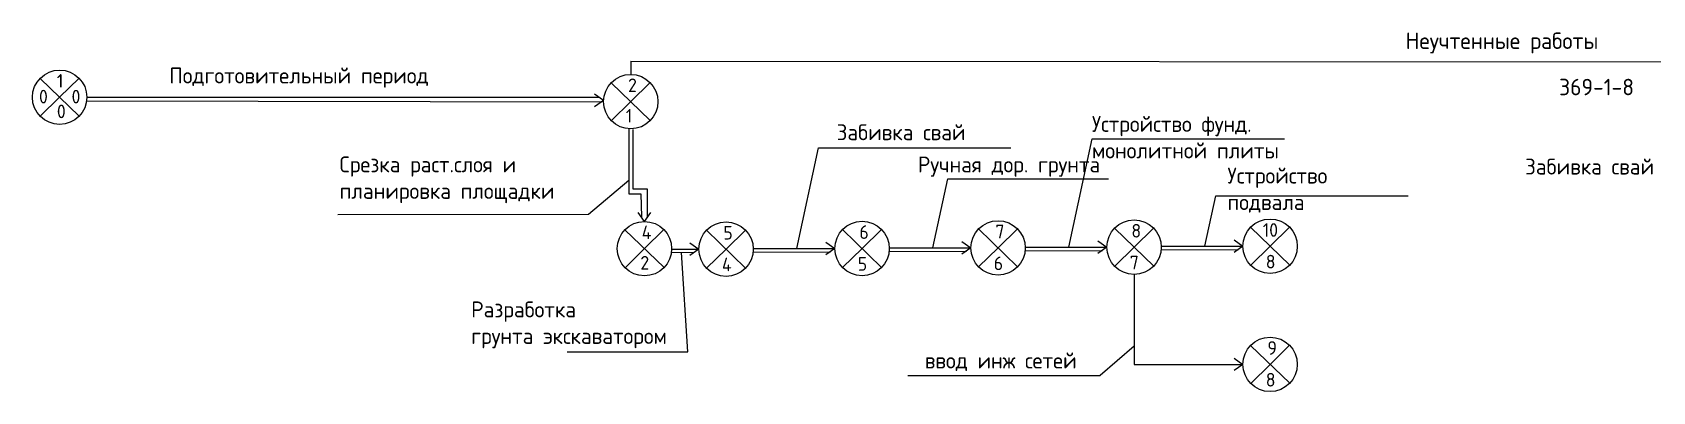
# Model space of a CAD drawing. Header units: millimetres. Extents: x -782 to 10910, y 3841 to 13237.
# Drawn here: x 2228.5 to 2432.2, y 5467.1 to 5512.2 of the extents above; entities that cross this region are included whole.
import ezdxf

# ---------------------------------------------------------------- set-up
doc = ezdxf.new("R2010")
doc.units = ezdxf.units.MM
doc.layers.add('A0-08', color=101, linetype='Continuous')
doc.styles.add('GOST-2.304_Type-B', font='GOST_Common.ttf')

msp = doc.modelspace()

# ---------------------------------------------------------------- texts
at = {"layer": 'A0-08', "color": 0, "lineweight": 25, "attachment_point": 1, "style": 'GOST-2.304_Type-B'}
for s, width, insert, char_height in [('Неучтенные работы', 71.87617414, (2401.137354, 5512.178857), 2.06692933), ('1', 2.49875162, (2231.57416, 5506.959699), 1.709973), ('Подготовительный период', 43.01416096, (2245.709322, 5507.778328), 2), ('2', 2.49875162, (2303.379533, 5506.406835), 1.709973), ('369-1-8', 2.49875162, (2420.43282, 5506.363604), 2.0669293), ('0', 2.49875162, (2229.321649, 5504.980634), 1.709973), ('0', 2.49875162, (2233.418102, 5504.980634), 1.709973), ('0', 2.49875162, (2231.57416, 5503.123079), 1.709973), ('1', 2.49875162, (2303.101129, 5502.570216), 1.709973), ('Забивка свай', 45.23679121, (2329.616731, 5500.648165), 2), ('Устройство фунд.\\Pмонолитной плиты', 45.23679121, (2361.700337, 5501.693263), 2), ('Срезка раст.слоя и\\Pпланировка площадки', 55.30931867, (2267.119766, 5496.612107), 2), ('Ручная дор. грунта', 45.23679121, (2339.818545, 5496.599754), 2), ('Забивка свай', 45.23679121, (2416.171965, 5496.336466), 2), ('Устройство \\Pподвала', 45.23679121, (2378.747965, 5495.202896), 2), ('4', 2.49875162, (2305.10298, 5487.933881), 1.709973), ('5', 2.49875162, (2315.362815, 5487.875508), 1.709973), ('6', 2.49875162, (2332.462541, 5487.952305), 1.709973), ('7', 2.49875162, (2349.562266, 5488.029103), 1.709973), ('8', 2.49875162, (2366.661949, 5488.122967), 1.709973), ('10', 2.49875162, (2383.172689, 5488.224512), 1.7099725), ('2', 2.49875162, (2304.930127, 5484.097262), 1.709973), ('4', 2.49875162, (2315.188792, 5483.886746), 1.709973), ('5', 2.49875162, (2332.258987, 5483.957054), 1.709973), ('6', 2.49875162, (2349.358713, 5484.033851), 1.709973), ('7', 2.49875162, (2366.458396, 5484.127715), 1.709973), ('8', 2.49875162, (2383.557998, 5484.245044), 1.709973), ('Разработка \\Pгрунта экскаватором', 45.23679121, (2283.658308, 5478.382479), 2), ('9', 2.49875162, (2383.761551, 5473.395814), 1.709973), ('ввод инж сетей', 45.23679121, (2340.684628, 5471.96582), 2), ('8', 2.49875162, (2383.557998, 5469.400562), 1.709973)]:
    msp.add_mtext_dynamic_manual_height_columns(s, width=width, gutter_width=12.5, heights=[0], dxfattribs=dict(at, insert=insert, char_height=char_height))

# ---------------------------------------------------------------- linework, layer by layer
at = {"linetype": 'Continuous'}
for p, q in [((2303.488642, 5491.914093), (2305.010417, 5491.914093)), ((2303.989218, 5492.529913), (2305.766437, 5492.530097)), ((2305.010414, 5491.914264), (2305.054422, 5489.000325)), ((2305.766446, 5492.525458), (2305.773383, 5488.906526)), ((2308.866189, 5484.961715), (2312.286632, 5484.961715)), ((2310.882755, 5472.056865), (2310.097365, 5484.558666)), ((2319.12566, 5485.038513), (2329.386358, 5485.038513)), ((2319.12566, 5485.038513), (2329.386358, 5485.038513)), ((2336.225386, 5485.115311), (2346.486083, 5485.115311)), ((2336.225386, 5485.115311), (2346.486083, 5485.115311)), ((2353.325068, 5485.209174), (2363.585766, 5485.209174)), ((2353.325068, 5485.209174), (2363.585766, 5485.209174)), ((2370.424671, 5485.326503), (2380.685369, 5485.326503)), ((2370.424671, 5485.326503), (2380.685369, 5485.326503))]:
    msp.add_line(p, q, dxfattribs=at)
at = {"lineweight": 25}
for p, q in [((2367.005711, 5481.789229), (2367.005711, 5470.482021)), ((2367.005711, 5470.482021), (2380.685369, 5470.482021))]:
    msp.add_line(p, q, dxfattribs=at)
at = {"layer": 'A0-08', "color": 0, "lineweight": 25}
for p, q in [((2303.724332, 5508.560949), (2303.723295, 5506.912988)), ((2303.734765, 5508.560942), (2930.939372, 5508.16612)), ((2229.458115, 5506.421906), (2234.377729, 5501.669907)), ((2231.917922, 5504.045907), (2234.361501, 5506.438593)), ((2301.263488, 5505.869043), (2306.183102, 5501.117043)), ((2303.723295, 5503.493043), (2306.166873, 5505.88573)), ((2229.474344, 5501.65322), (2231.917922, 5504.045907)), ((2235.337824, 5504.06317), (2299.732955, 5504.03933)), ((2300.30335, 5503.639935), (2299.182768, 5504.424575)), ((2235.31074, 5503.616009), (2300.07298, 5503.478628)), ((2300.30335, 5503.639935), (2299.182768, 5502.855295)), ((2301.279717, 5501.100356), (2303.723295, 5503.493043)), ((2303.488642, 5500.073098), (2303.488642, 5491.914093)), ((2303.988444, 5499.990611), (2303.989219, 5492.525287)), ((2324.617156, 5485.038513), (2327.335873, 5497.688173)), ((2327.335873, 5497.688173), (2351.503296, 5497.688173)), ((2358.816565, 5485.209174), (2361.737934, 5498.801736)), ((2361.738092, 5498.801736), (2385.905515, 5498.801736)), ((2298.407523, 5489.368316), (2303.488642, 5493.642455)), ((2341.716882, 5485.115311), (2343.58174, 5493.792132)), ((2343.58174, 5493.792132), (2363.781196, 5493.792132)), ((2375.916167, 5485.326503), (2377.275526, 5491.651333)), ((2377.275526, 5491.651333), (2401.442949, 5491.651333)), ((2305.446742, 5488.440034), (2304.662102, 5489.560616)), ((2305.446742, 5488.440034), (2306.231382, 5489.560616)), ((2266.884462, 5489.308554), (2298.407523, 5489.368316)), ((2347.446221, 5487.49131), (2352.365835, 5482.739311)), ((2349.906028, 5485.115311), (2352.349607, 5487.507997)), ((2364.545904, 5487.585174), (2369.465518, 5482.833174)), ((2367.005711, 5485.209174), (2369.449289, 5487.601861)), ((2381.645507, 5487.702503), (2386.565121, 5482.950503)), ((2384.105314, 5485.326503), (2386.548892, 5487.71919)), ((2302.986935, 5487.396089), (2307.906549, 5482.644089)), ((2305.446742, 5485.020089), (2307.89032, 5487.412776)), ((2313.24677, 5487.337715), (2318.166384, 5482.585716)), ((2315.706577, 5484.961715), (2318.150156, 5487.354402)), ((2330.346496, 5487.414513), (2335.26611, 5482.662513)), ((2332.806303, 5485.038513), (2335.249881, 5487.4312)), ((2303.003164, 5482.627402), (2305.446742, 5485.020089)), ((2308.834273, 5484.550347), (2311.726341, 5484.569395)), ((2308.866189, 5484.961715), (2312.286632, 5484.961715)), ((2313.262999, 5482.569029), (2315.706577, 5484.961715)), ((2319.104135, 5484.57104), (2328.826067, 5484.61304)), ((2330.362725, 5482.645826), (2332.806303, 5485.038513)), ((2336.20386, 5484.647837), (2345.925792, 5484.689837)), ((2347.46245, 5482.722624), (2349.906028, 5485.115311)), ((2353.303543, 5484.741701), (2363.025475, 5484.783701)), ((2364.562133, 5482.816487), (2367.005711, 5485.209174)), ((2370.403146, 5484.85903), (2380.125078, 5484.90103)), ((2381.661735, 5482.933816), (2384.105314, 5485.326503)), ((2295.739055, 5472.056865), (2310.882755, 5472.056865)), ((2367.005711, 5472.760207), (2362.740017, 5469.082556)), ((2381.645507, 5472.858021), (2386.565121, 5468.106022)), ((2384.105314, 5470.482021), (2386.548892, 5472.874708)), ((2381.661735, 5468.089335), (2384.105314, 5470.482021)), ((2338.572594, 5469.082556), (2362.740017, 5469.082556))]:
    msp.add_line(p, q, dxfattribs=at)
for points in [[(2311.16605, 5485.746355), (2312.286632, 5484.961715), (2311.16605, 5484.177075)], [(2328.265776, 5485.823153), (2329.386358, 5485.038513), (2328.265776, 5484.253873)], [(2345.365501, 5485.899951), (2346.486083, 5485.115311), (2345.365501, 5484.330671)], [(2362.465184, 5485.993814), (2363.585766, 5485.209174), (2362.465184, 5484.424534)], [(2379.564787, 5486.111143), (2380.685369, 5485.326503), (2379.564787, 5484.541863)], [(2379.564787, 5471.266661), (2380.685369, 5470.482021), (2379.564787, 5469.697381)]]:
    msp.add_lwpolyline(points, dxfattribs=at)
for centre in [(2231.917922, 5504.045907), (2303.723295, 5503.493043), (2305.446742, 5485.020089), (2315.706577, 5484.961715), (2332.806303, 5485.038513), (2349.906028, 5485.115311), (2367.005711, 5485.209174), (2384.105314, 5485.326503), (2384.105314, 5470.482021)]:
    msp.add_circle(centre, 3.419945, dxfattribs=at)

msp.set_redraw_order([(e.dxf.handle, doc.entitydb.next_handle()) for e in msp.query("TEXT MTEXT ATTDEF DIMENSION ARC_DIMENSION")])  # texts and dimensions are drawn at this point

doc.saveas('drawing.dxf')
